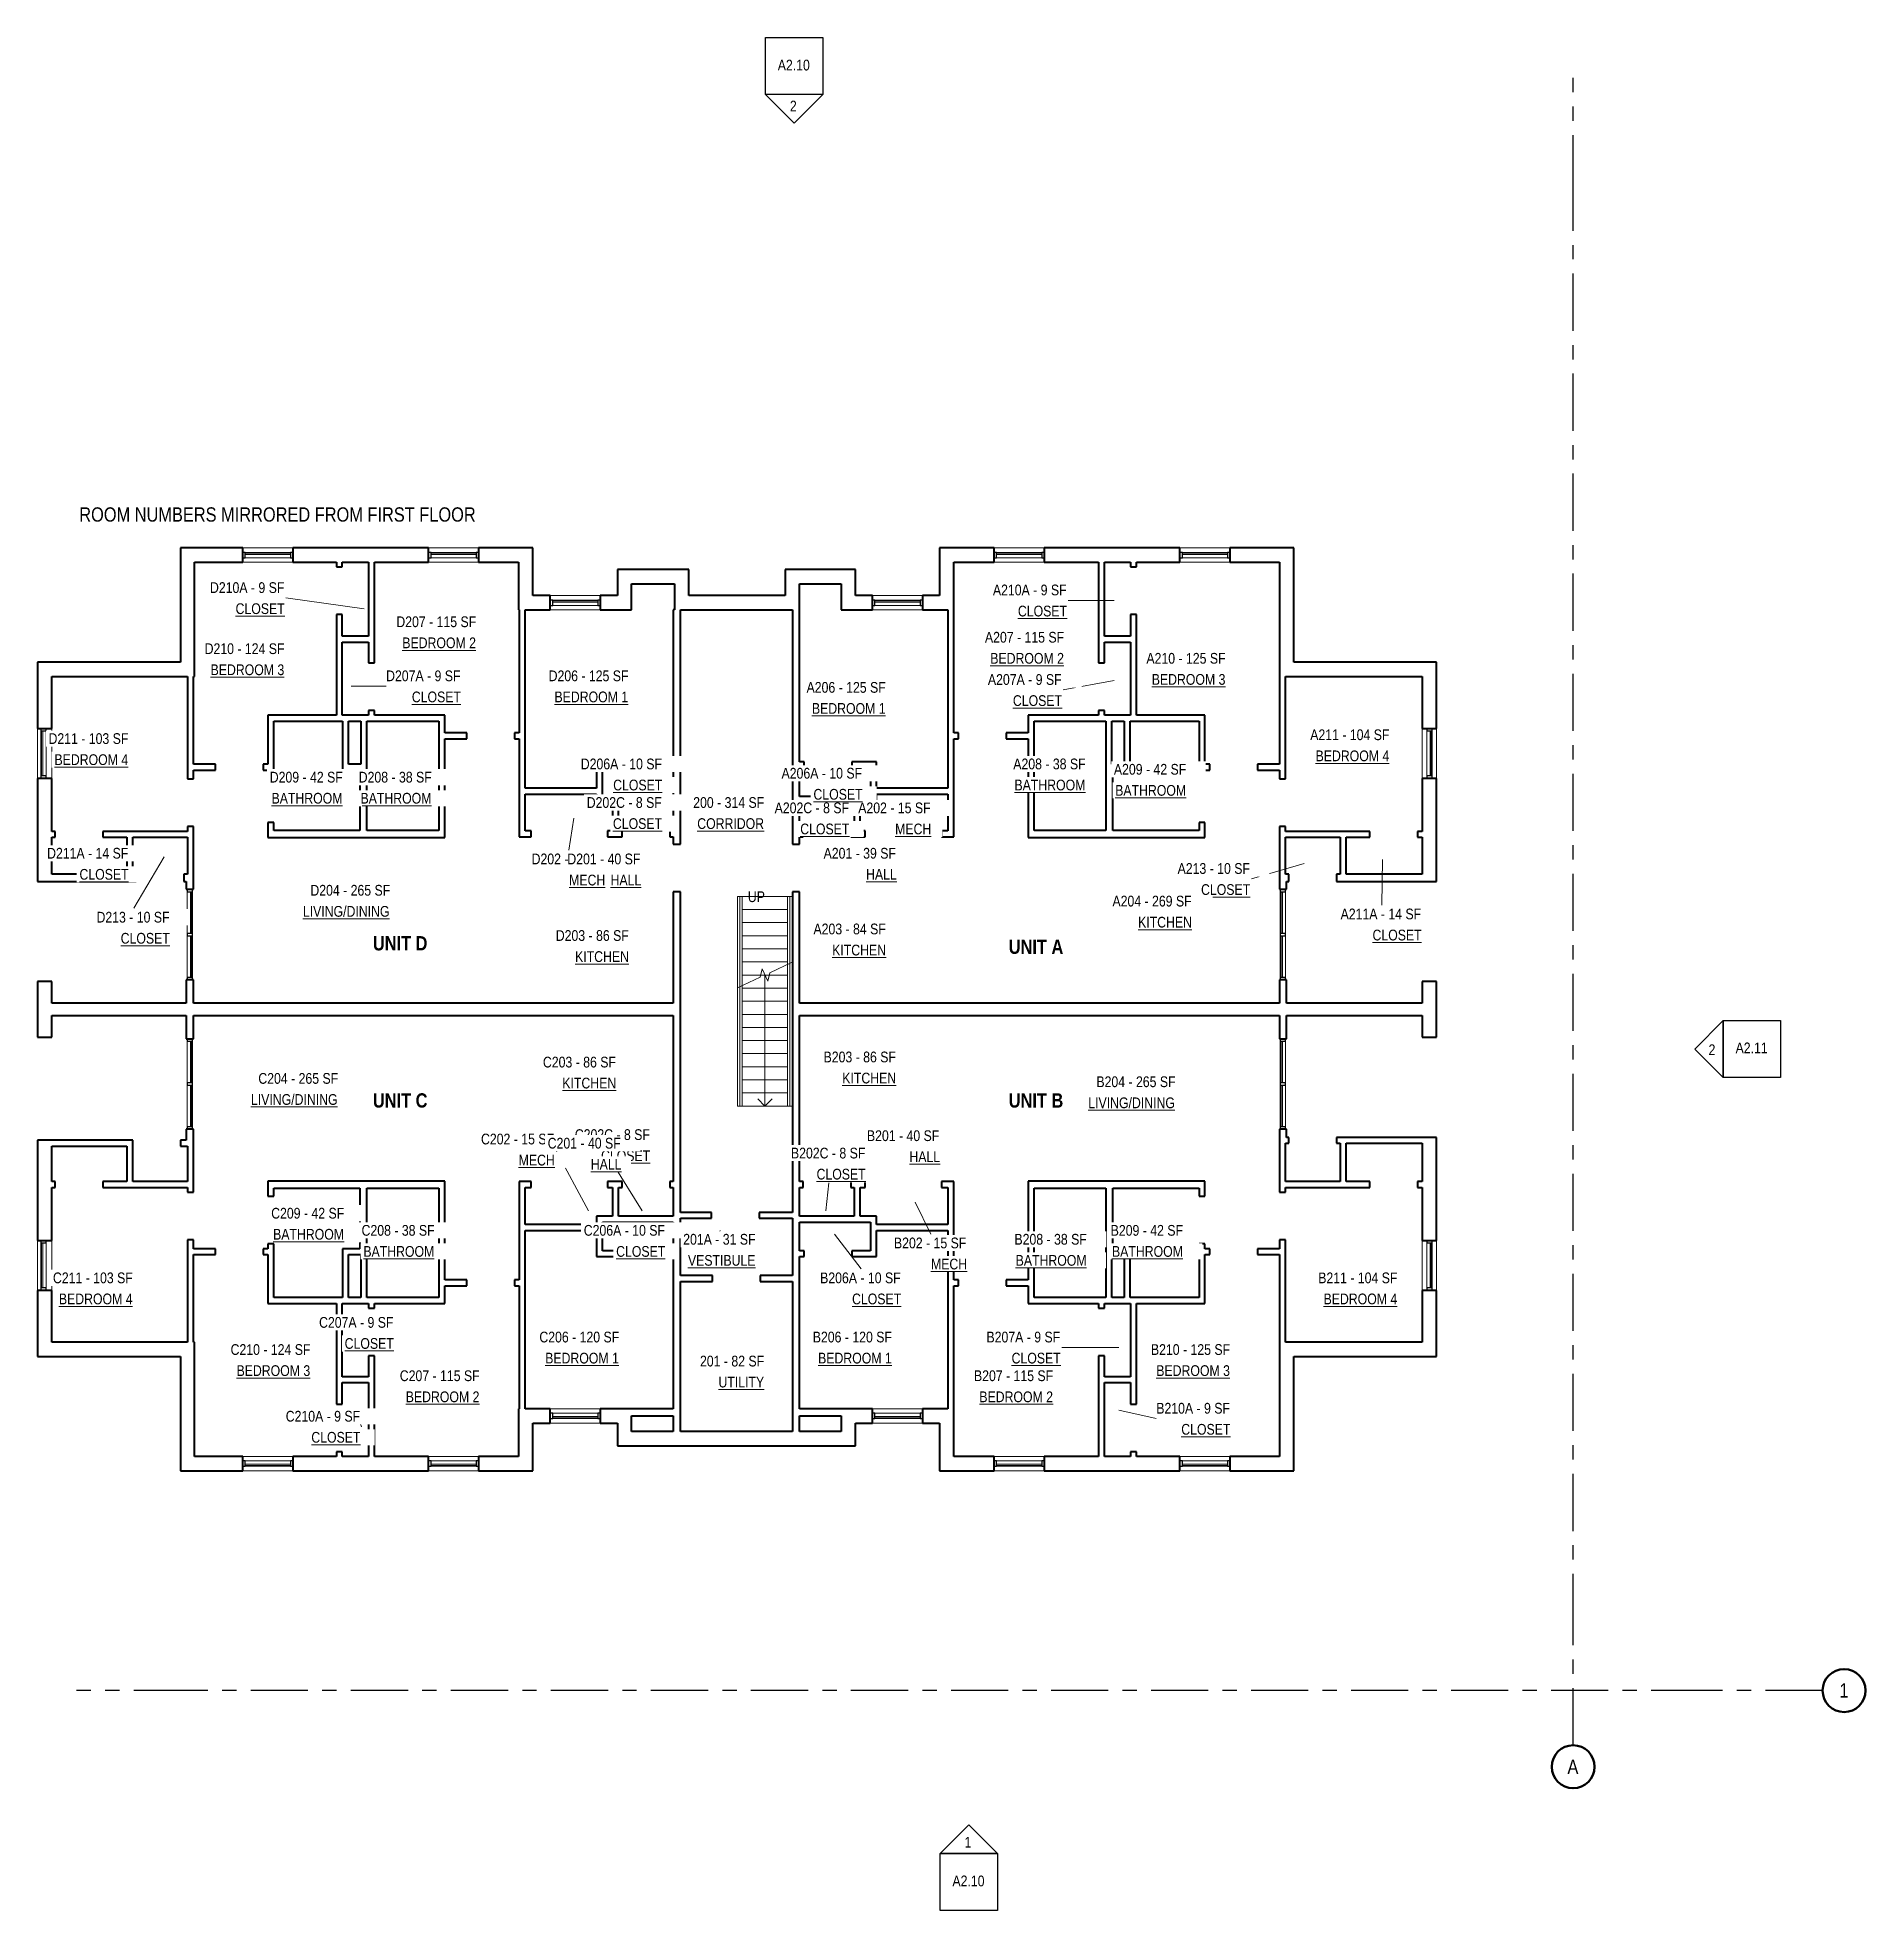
# Model space of a CAD drawing. Header units: inches. Extents: x -116 to 1419, y -1455 to 118.
import ezdxf

# ---------------------------------------------------------------- set-up
doc = ezdxf.new("R2010")
doc.units = ezdxf.units.IN
doc.header["$MEASUREMENT"] = 0
doc.linetypes.add('Grid Line', pattern=[84, 48, -12, 12, -12])
for name, color, linetype, lineweight in [('A-AREA-IDEN', 2, 'Continuous', 9), ('A-FLOR-HRAL', 11, 'Continuous', 9), ('A-GLAZ-CURT', 52, 'Continuous', 9), ('A-GLAZ-CWMG', 51, 'Continuous', 9), ('A-WALL', 113, 'Continuous', 15), ('G-ANNO-SYMB', 111, 'Continuous', 9), ('G-ANNO-TEXT', 231, 'Continuous', 9), ('I-WALL', 2, 'Continuous', 15), ('S-GRID', 1, 'Continuous', 9), ('S-GRID-IDEN', 1, 'Continuous', 50), ('S-STRS', 31, 'Continuous', 9), ('S-STRS-ANNO', 31, 'Continuous', 9), ('S-STRS-IDEN', 31, 'Continuous', 9), ('S-STRS-MBND', 31, 'Continuous', 9)]:
    doc.layers.add(name, color=color, linetype=linetype, lineweight=lineweight)
doc.styles.add('Arial Narrow', font='ARIALN.TTF', dxfattribs={"height": 9})
doc.styles.add('Arial Narrow_1', font='ARIALN.TTF', dxfattribs={"height": 12})
doc.styles.add('Arial Narrow_B', font='ARIALNB.TTF', dxfattribs={"height": 12})

msp = doc.modelspace()

# ---------------------------------------------------------------- texts
at = {"layer": 'A-AREA-IDEN', "char_height": 9, "attachment_point": 1, "style": 'Arial Narrow', "bg_fill": 3, "box_fill_scale": 1.25, "bg_fill_color": 9, "bg_fill_true_color": 13158600, "bg_fill_transparency": 0}
for s, insert, width in [('\\LBEDROOM 2', (190.6, -385.6), 76.356), ('\\LBEDROOM 3', (29.6, -408.2), 76.356), ('\\LBEDROOM 2', (684.4, -398.6), 76.356), ('\\LBEDROOM 3', (820, -416.3), 76.356), ('\\LCLOSET', (198.6, -431), 50.904), ('\\LBEDROOM 1', (318.4, -431), 76.356), ('\\LBEDROOM 1', (534.6, -440.7), 76.356), ('\\LBEDROOM 4', (957.6, -480.5), 76.356), ('\\LCORRIDOR', (438.3, -537.4), 69.084), ('\\LHALL', (580.1, -580), 31.512), ('\\LMECH', (330.7, -584.8), 37.269), ('\\LLIVING/DINING', (107.1, -611.1), 89.991), ('\\LKITCHEN', (808.5, -620.2), 55.752), ('\\LCLOSET', (1005.4, -631), 50.904), ('\\LKITCHEN', (551.6, -643.6), 55.752), ('\\LKITCHEN', (335.7, -649.1), 55.752), ('\\LKITCHEN', (325, -755.3), 55.752), ('\\LKITCHEN', (560.1, -751.1), 55.752), ('\\LLIVING/DINING', (63.5, -769.1), 89.991), ('\\LLIVING/DINING', (766.7, -771.9), 89.991), ('\\LHALL', (616.5, -817.2), 31.512), ('\\LCLOSET', (568.3, -936.6), 50.904), ('\\LBEDROOM 1', (310.6, -986.3), 76.356), ('\\LBEDROOM 1', (539.8, -986.3), 76.356), ('\\LUTILITY', (456.1, -1006.4), 47.571), ('\\LBEDROOM 3', (823.8, -996.8), 76.356), ('\\LBEDROOM 2', (193.5, -1018.8), 76.356), ('\\LBEDROOM 2', (675.2, -1018.8), 76.356), ('\\LCLOSET', (844.8, -1046.1), 50.904)]:
    msp.add_mtext(s, dxfattribs=dict(at, insert=insert, width=width))
at = {"layer": 'G-ANNO-TEXT', "color": 1, "lineweight": 25, "insert": (-80.7, -276.3), "char_height": 12, "width": 405.717, "attachment_point": 1, "style": 'Arial Narrow_1', "bg_fill": 3, "box_fill_scale": 1.25, "bg_fill_color": 9, "bg_fill_true_color": 13158600, "bg_fill_transparency": 0}
msp.add_mtext('ROOM NUMBERS MIRRORED FROM FIRST FLOOR', dxfattribs=at)
at = {"layer": 'G-ANNO-TEXT', "color": 7, "lineweight": 25, "char_height": 12, "width": 55.752, "attachment_point": 1, "style": 'Arial Narrow_B'}
for s, insert in [('UNIT D', (165.9, -636.4)), ('UNIT A', (699.9, -639.3)), ('UNIT C', (165.9, -768.4)), ('UNIT B', (699.9, -768.4))]:
    msp.add_mtext(s, dxfattribs=dict(at, insert=insert))
at = {"layer": 'S-STRS-IDEN', "insert": (480.8, -598.8), "char_height": 9, "width": 17.194, "attachment_point": 1, "line_spacing_factor": 0.974696, "style": 'Arial Narrow'}
msp.add_mtext('UP', dxfattribs=at)

# ---------------------------------------------------------------- blocks, each defined once
blk = doc.blocks.new('System Panel - zGlazed-5142329-LEVEL 2')
at = {"layer": 'A-GLAZ-CURT', "lineweight": 15}
for p, q in [((17.5, 1.5), (-17.5, 1.5)), ((-17.5, 1.5), (-17.5, 0.5)), ((-17.5, 0.5), (17.5, 0.5)), ((17.5, 0.5), (17.5, 1.5))]:
    blk.add_line(p, q, dxfattribs=at)
blk = doc.blocks.new('Rectangular Mullion - 4 1_2_ x 2_ Rectangular_CE_-5140545-LEVEL 2')
at = {"layer": 'A-GLAZ-CWMG'}
for p, q in [((927.9, -636.1), (927.9, -671.1)), ((932.4, -636.1), (932.4, -671.1))]:
    blk.add_line(p, q, dxfattribs=at)
blk = doc.blocks.new('Rectangular Mullion - 4 1_2_ x 2_ Rectangular_CE_-5142330-LEVEL 2')
at = {"layer": 'A-GLAZ-CWMG', "lineweight": 25}
for p, q in [((-2, 2.25), (0, 2.25)), ((-2, -2.25), (-2, 2.25)), ((0, 2.25), (0, -2.25)), ((0, -2.25), (-2, -2.25))]:
    blk.add_line(p, q, dxfattribs=at)
blk = doc.blocks.new('Rectangular Mullion - 4 1_2_ x 2_ Rectangular_CE_-5142331-LEVEL 2')
at = {"layer": 'A-GLAZ-CWMG', "lineweight": 25}
for p, q in [((0, 2.25), (-2, 2.25)), ((-2, 2.25), (-2, -2.25)), ((0, -2.25), (0, 2.25)), ((-2, -2.25), (0, -2.25))]:
    blk.add_line(p, q, dxfattribs=at)
blk = doc.blocks.new('Rectangular Mullion - 4 1_2_ x 2_ Rectangular_CE_-5142328-LEVEL 2')
at = {"layer": 'A-GLAZ-CWMG', "lineweight": 25}
for p, q in [((-1, 2.25), (1, 2.25)), ((-1, -2.25), (-1, 2.25)), ((1, 2.25), (1, -2.25)), ((1, -2.25), (-1, -2.25))]:
    blk.add_line(p, q, dxfattribs=at)
blk = doc.blocks.new('System Panel - zGlazed-5142333-LEVEL 2')
at = {"layer": 'A-GLAZ-CURT', "lineweight": 15}
for p, q in [((17.5, -0.5), (-17.5, -0.5)), ((-17.5, -0.5), (-17.5, -1.5)), ((-17.5, -1.5), (17.5, -1.5)), ((17.5, -1.5), (17.5, -0.5))]:
    blk.add_line(p, q, dxfattribs=at)
blk = doc.blocks.new('Rectangular Mullion - 4 1_2_ x 2_ Rectangular_CE_-5140613-LEVEL 2')
at = {"layer": 'A-GLAZ-CWMG'}
for p, q in [((927.9, -759.6), (927.9, -724.6)), ((932.4, -759.6), (932.4, -724.6))]:
    blk.add_line(p, q, dxfattribs=at)
blk = doc.blocks.new('Rectangular Mullion - 4 1_2_ x 2_ Rectangular_CE_-5142334-LEVEL 2')
at = {"layer": 'A-GLAZ-CWMG', "lineweight": 25}
for p, q in [((-2, 2.25), (0, 2.25)), ((-2, -2.25), (-2, 2.25)), ((0, 2.25), (0, -2.25)), ((0, -2.25), (-2, -2.25))]:
    blk.add_line(p, q, dxfattribs=at)
blk = doc.blocks.new('Rectangular Mullion - 4 1_2_ x 2_ Rectangular_CE_-5142335-LEVEL 2')
at = {"layer": 'A-GLAZ-CWMG', "lineweight": 25}
for p, q in [((0, 2.25), (-2, 2.25)), ((-2, 2.25), (-2, -2.25)), ((0, -2.25), (0, 2.25)), ((-2, -2.25), (0, -2.25))]:
    blk.add_line(p, q, dxfattribs=at)
blk = doc.blocks.new('Rectangular Mullion - 4 1_2_ x 2_ Rectangular_CE_-5142332-LEVEL 2')
at = {"layer": 'A-GLAZ-CWMG', "lineweight": 25}
for p, q in [((-1, 2.25), (1, 2.25)), ((-1, -2.25), (-1, 2.25)), ((1, 2.25), (1, -2.25)), ((1, -2.25), (-1, -2.25))]:
    blk.add_line(p, q, dxfattribs=at)
blk = doc.blocks.new('Railing - Railing-5142950-LEVEL 2')
at = {"layer": 'A-FLOR-HRAL'}
for p, q in [((474.1, -678.9), (474.1, -779.1)), ((476.1, -678), (476.1, -779.1)), ((476.1, -779.1), (474.1, -779.1))]:
    blk.add_line(p, q, dxfattribs=at)
blk = doc.blocks.new('Railing - Railing-5142954-LEVEL 2')
at = {"layer": 'A-FLOR-HRAL'}
for p, q in [((514.1, -660.2), (514.1, -779.1)), ((516.1, -659.3), (516.1, -779.1)), ((516.1, -779.1), (514.1, -779.1))]:
    blk.add_line(p, q, dxfattribs=at)
blk = doc.blocks.new('Railing - Railing-5142967-LEVEL 2')
at = {"layer": 'A-FLOR-HRAL'}
for p, q in [((474.1, -603.1), (476.1, -603.1)), ((474.1, -603.1), (474.1, -678.9)), ((476.1, -603.1), (476.1, -678)), ((474.1, -678.9), (476.1, -678))]:
    blk.add_line(p, q, dxfattribs=at)
blk = doc.blocks.new('Railing - Railing-5142971-LEVEL 2')
at = {"layer": 'A-FLOR-HRAL'}
for p, q in [((514.1, -603.1), (516.1, -603.1)), ((514.1, -603.1), (514.1, -660.2)), ((516.1, -603.1), (516.1, -659.3)), ((514.1, -660.2), (516.1, -659.3))]:
    blk.add_line(p, q, dxfattribs=at)
blk = doc.blocks.new('System Panel - zGlazed-5147862-LEVEL 2')
at = {"layer": 'A-GLAZ-CURT', "lineweight": 15}
for p, q in [((19, -0.5), (-19, -0.5)), ((-19, -0.5), (-19, -1.5)), ((-19, -1.5), (19, -1.5)), ((19, -1.5), (19, -0.5))]:
    blk.add_line(p, q, dxfattribs=at)
blk = doc.blocks.new('Rectangular Mullion - 4 1_2_ x 2_ Rectangular_CE_-5147845-LEVEL 2')
at = {"layer": 'A-GLAZ-CWMG'}
for p, q in [((1050.9, -463.9), (1050.9, -501.9)), ((1055.4, -463.9), (1055.4, -501.9))]:
    blk.add_line(p, q, dxfattribs=at)
blk = doc.blocks.new('Rectangular Mullion - 4 1_2_ x 2_ Rectangular_CE_-5147863-LEVEL 2')
at = {"layer": 'A-GLAZ-CWMG', "lineweight": 25}
for p, q in [((-2, 2.25), (0, 2.25)), ((-2, -2.25), (-2, 2.25)), ((0, 2.25), (0, -2.25)), ((0, -2.25), (-2, -2.25))]:
    blk.add_line(p, q, dxfattribs=at)
blk = doc.blocks.new('Rectangular Mullion - 4 1_2_ x 2_ Rectangular_CE_-5147864-LEVEL 2')
at = {"layer": 'A-GLAZ-CWMG', "lineweight": 25}
for p, q in [((0, 2.25), (-2, 2.25)), ((-2, 2.25), (-2, -2.25)), ((0, -2.25), (0, 2.25)), ((-2, -2.25), (0, -2.25))]:
    blk.add_line(p, q, dxfattribs=at)
blk = doc.blocks.new('System Panel - zGlazed-5148428-LEVEL 2')
at = {"layer": 'A-GLAZ-CURT', "lineweight": 15}
for p, q in [((19, 1.5), (-19, 1.5)), ((-19, 1.5), (-19, 0.5)), ((-19, 0.5), (19, 0.5)), ((19, 0.5), (19, 1.5))]:
    blk.add_line(p, q, dxfattribs=at)
blk = doc.blocks.new('Rectangular Mullion - 4 1_2_ x 2_ Rectangular_CE_-5148427-LEVEL 2')
at = {"layer": 'A-GLAZ-CWMG'}
for p, q in [((1050.9, -931.9), (1050.9, -893.9)), ((1055.4, -931.9), (1055.4, -893.9))]:
    blk.add_line(p, q, dxfattribs=at)
blk = doc.blocks.new('Rectangular Mullion - 4 1_2_ x 2_ Rectangular_CE_-5148429-LEVEL 2')
at = {"layer": 'A-GLAZ-CWMG', "lineweight": 25}
for p, q in [((-2, 2.25), (0, 2.25)), ((-2, -2.25), (-2, 2.25)), ((0, 2.25), (0, -2.25)), ((0, -2.25), (-2, -2.25))]:
    blk.add_line(p, q, dxfattribs=at)
blk = doc.blocks.new('Rectangular Mullion - 4 1_2_ x 2_ Rectangular_CE_-5148430-LEVEL 2')
at = {"layer": 'A-GLAZ-CWMG', "lineweight": 25}
for p, q in [((0, 2.25), (-2, 2.25)), ((-2, 2.25), (-2, -2.25)), ((0, -2.25), (0, 2.25)), ((-2, -2.25), (0, -2.25))]:
    blk.add_line(p, q, dxfattribs=at)
blk = doc.blocks.new('Elevation - Detail Number_CE_-134675-LEVEL 2')
at = {"layer": 'G-ANNO-SYMB', "lineweight": 25}
for p, q in [((-0.25, -0.25), (-0.25, 0.25)), ((-0.25, 0.25), (0.25, 0.25)), ((0.25, 0.25), (0.25, -0.25)), ((0.25, -0.25), (-0.25, -0.25))]:
    blk.add_line(p, q, dxfattribs=at)
blk = doc.blocks.new('Elevation - Detail Number_CE_-46063-LEVEL 2')
at = {"layer": 'G-ANNO-SYMB', "lineweight": 25}
for p, q in [((0, 0.25), (-0.25, 0)), ((0.25, 0), (0, 0.25)), ((-0.25, 0), (0.25, 0))]:
    blk.add_line(p, q, dxfattribs=at)
blk = doc.blocks.new('Grid - Grid Head-Circle_CE_-46466-LEVEL 2')
at = {"layer": 'S-GRID-IDEN'}
blk.add_circle((0, 0), 0.188, dxfattribs=at)

# ---------------------------------------------------------------- linework, layer by layer
at = {"layer": 'A-AREA-IDEN'}
for p, q in [((158.6, -361.6), (92.8, -352.4)), ((788.5, -354.4), (749.9, -354.4)), ((788.5, -421.6), (745.6, -429.6)), ((147.7, -426.5), (177, -426.6)), ((334.7, -537.4), (330.5, -564.1)), ((948, -575.5), (903.7, -588.3)), ((1013.9, -572.1), (1013.1, -610.3)), ((391.9, -867.2), (367.6, -828)), ((546.2, -867.2), (548.9, -843.5)), ((621.4, -859.7), (634.5, -886.6)), ((453.7, -897.4), (457.5, -883.5)), ((553.7, -886.6), (576, -915.9)), ((792.3, -981.8), (744.5, -981.9)), ((151.4, -1034.4), (156.4, -1048.4)), ((792.3, -1034.4), (823.8, -1041.6))]:
    msp.add_line(p, q, dxfattribs=at)
at = {"layer": 'A-WALL', "lineweight": 40}
for p, q in [((4.2, -310.4), (4.2, -406.4)), ((56.7, -310.4), (4.2, -310.4)), ((56.7, -322.4), (56.7, -310.4)), ((212.7, -310.4), (98.7, -310.4)), ((98.7, -310.4), (98.7, -322.4)), ((212.7, -322.4), (212.7, -310.4)), ((300.2, -310.4), (254.7, -310.4)), ((254.7, -310.4), (254.7, -322.4)), ((300.2, -350.4), (300.2, -310.4)), ((641.7, -310.4), (641.7, -350.4)), ((687.7, -310.4), (641.7, -310.4)), ((687.7, -322.4), (687.7, -310.4)), ((843.7, -310.4), (729.7, -310.4)), ((729.7, -310.4), (729.7, -322.4)), ((843.7, -322.4), (843.7, -310.4)), ((939.2, -310.4), (885.7, -310.4)), ((885.7, -310.4), (885.7, -322.4)), ((939.2, -406.4), (939.2, -310.4)), ((16.2, -418.4), (16.2, -322.4)), ((16.2, -322.4), (56.7, -322.4)), ((98.7, -322.4), (135.2, -322.4)), ((140.2, -322.4), (162.2, -322.4)), ((167.2, -322.4), (212.7, -322.4)), ((254.7, -322.4), (288.2, -322.4)), ((288.2, -322.4), (288.2, -362.4)), ((371.2, -328.4), (371.2, -350.4)), ((431.2, -328.4), (371.2, -328.4)), ((431.2, -350.4), (431.2, -328.4)), ((512.2, -328.4), (512.2, -350.4)), ((571.2, -328.4), (512.2, -328.4)), ((571.2, -350.4), (571.2, -328.4)), ((653.7, -362.4), (653.7, -322.4)), ((653.7, -322.4), (687.7, -322.4)), ((729.7, -322.4), (775.2, -322.4)), ((780.2, -322.4), (802.2, -322.4)), ((807.2, -322.4), (843.7, -322.4)), ((885.7, -322.4), (927.2, -322.4)), ((927.2, -322.4), (927.2, -418.4)), ((383.2, -362.4), (383.2, -340.4)), ((383.2, -340.4), (419.2, -340.4)), ((419.2, -340.4), (419.2, -362.4)), ((524.2, -340.4), (559.2, -340.4)), ((524.2, -490.1), (524.2, -340.4)), ((559.2, -340.4), (559.2, -362.4)), ((314.9, -350.4), (300.2, -350.4)), ((314.9, -362.4), (314.9, -350.4)), ((371.2, -350.4), (356.9, -350.4)), ((356.9, -350.4), (356.9, -362.4)), ((512.2, -350.4), (431.2, -350.4)), ((585.4, -350.4), (571.2, -350.4)), ((585.4, -362.4), (585.4, -350.4)), ((641.7, -350.4), (627.4, -350.4)), ((627.4, -350.4), (627.4, -362.4)), ((288.2, -362.4), (288.7, -362.4)), ((293.7, -362.4), (314.9, -362.4)), ((356.9, -362.4), (383.2, -362.4)), ((418.2, -362.4), (418.2, -490.1)), ((419.2, -362.4), (418.2, -362.4)), ((424.2, -362.4), (518.2, -362.4)), ((424.2, -559.1), (424.2, -362.4)), ((518.2, -362.4), (518.2, -559.1)), ((559.2, -362.4), (585.4, -362.4)), ((627.4, -362.4), (648.7, -362.4)), ((4.2, -406.4), (-115.8, -406.4)), ((-115.8, -406.4), (-115.8, -461.9)), ((1059.2, -406.4), (939.2, -406.4)), ((1059.2, -461.9), (1059.2, -406.4)), ((-103.8, -418.4), (10.2, -418.4)), ((-103.8, -461.9), (-103.8, -418.4)), ((15.2, -418.4), (16.2, -418.4)), ((932.2, -418.4), (1047.2, -418.4)), ((1047.2, -418.4), (1047.2, -461.9)), ((-115.8, -461.9), (-103.8, -461.9)), ((1047.2, -461.9), (1059.2, -461.9)), ((155.9, -491.9), (154.9, -491.9)), ((154.9, -496.9), (154.9, -547.6)), ((160.9, -547.6), (160.9, -491.9)), ((418.2, -495.1), (418.2, -519.1)), ((524.2, -519.1), (524.2, -495.1)), ((781.4, -491.9), (781.4, -547.6)), ((787.4, -491.9), (786.4, -491.9)), ((787.4, -547.6), (787.4, -496.9)), ((-103.8, -503.9), (-115.8, -503.9)), ((-115.8, -503.9), (-115.8, -590.4)), ((-103.8, -548.4), (-103.8, -503.9)), ((1059.2, -503.9), (1047.2, -503.9)), ((1047.2, -503.9), (1047.2, -548.4)), ((1059.2, -590.4), (1059.2, -503.9)), ((418.2, -524.1), (418.2, -548.1)), ((524.2, -548.1), (524.2, -524.1)), ((77.7, -547.6), (77.7, -553.6)), ((154.9, -547.6), (82.7, -547.6)), ((221.2, -547.6), (160.9, -547.6)), ((781.4, -547.6), (721.2, -547.6)), ((859.7, -547.6), (787.4, -547.6)), ((864.7, -553.6), (864.7, -547.6)), ((-103.8, -584.4), (-103.8, -553.4)), ((77.7, -553.6), (221.2, -553.6)), ((418.2, -553.1), (418.2, -559.1)), ((418.2, -559.1), (424.2, -559.1)), ((518.2, -559.1), (524.2, -559.1)), ((524.2, -559.1), (524.2, -553.1)), ((721.2, -553.6), (864.7, -553.6)), ((1047.2, -553.4), (1047.2, -584.4)), ((-115.8, -590.4), (-32.8, -590.4)), ((-40.8, -584.4), (-103.8, -584.4)), ((-32.8, -584.4), (-35.8, -584.4)), ((-32.8, -590.4), (-32.8, -584.4)), ((10.2, -584.4), (7.2, -584.4)), ((7.2, -584.4), (7.2, -590.4)), ((7.2, -590.4), (9.2, -590.4)), ((9.2, -590.4), (9.2, -597.1)), ((9.2, -597.1), (15.2, -597.1)), ((15.2, -597.1), (15.2, -584.4)), ((927.2, -584.4), (927.2, -597.1)), ((927.2, -597.1), (933.2, -597.1)), ((935.2, -584.4), (932.2, -584.4)), ((933.2, -590.4), (935.2, -590.4)), ((933.2, -597.1), (933.2, -590.4)), ((935.2, -590.4), (935.2, -584.4)), ((978.2, -584.4), (975.2, -584.4)), ((975.2, -584.4), (975.2, -590.4)), ((975.2, -590.4), (1059.2, -590.4)), ((1047.2, -584.4), (983.2, -584.4)), ((418.2, -599.1), (418.2, -692.6)), ((424.2, -599.1), (418.2, -599.1)), ((424.2, -868.4), (424.2, -599.1)), ((518.2, -599.1), (518.2, -868.4)), ((524.2, -599.1), (518.2, -599.1)), ((524.2, -692.6), (524.2, -599.1)), ((-103.8, -674.4), (-115.8, -674.4)), ((-115.8, -674.4), (-115.8, -721.4)), ((-103.8, -692.6), (-103.8, -674.4)), ((9.2, -673.1), (9.2, -692.6)), ((15.2, -673.1), (9.2, -673.1)), ((15.2, -692.6), (15.2, -673.1)), ((927.2, -673.1), (927.2, -692.6)), ((933.2, -673.1), (927.2, -673.1)), ((933.2, -692.6), (933.2, -673.1)), ((1059.2, -674.4), (1047.2, -674.4)), ((1047.2, -674.4), (1047.2, -692.6)), ((1059.2, -721.4), (1059.2, -674.4)), ((9.2, -692.6), (-103.8, -692.6)), ((-103.8, -721.4), (-103.8, -703.1)), ((-103.8, -703.1), (9.2, -703.1)), ((9.2, -703.1), (9.2, -722.6)), ((418.2, -692.6), (15.2, -692.6)), ((15.2, -703.1), (418.2, -703.1)), ((15.2, -722.6), (15.2, -703.1)), ((418.2, -703.1), (418.2, -842.6)), ((927.2, -692.6), (524.2, -692.6)), ((524.2, -703.1), (927.2, -703.1)), ((524.2, -842.6), (524.2, -703.1)), ((927.2, -703.1), (927.2, -722.6)), ((1047.2, -692.6), (933.2, -692.6)), ((933.2, -703.1), (1047.2, -703.1)), ((933.2, -722.6), (933.2, -703.1)), ((1047.2, -703.1), (1047.2, -721.4)), ((-115.8, -721.4), (-103.8, -721.4)), ((9.2, -722.6), (15.2, -722.6)), ((927.2, -722.6), (933.2, -722.6)), ((1047.2, -721.4), (1059.2, -721.4)), ((15.2, -798.6), (9.2, -798.6)), ((9.2, -798.6), (9.2, -807.9)), ((15.2, -812.9), (15.2, -798.6)), ((933.2, -798.6), (927.2, -798.6)), ((927.2, -798.6), (927.2, -810.4)), ((933.2, -805.4), (933.2, -798.6)), ((-103.8, -807.9), (-115.8, -807.9)), ((-115.8, -807.9), (-115.8, -891.9)), ((-103.8, -842.4), (-103.8, -812.9)), ((9.2, -812.9), (10.2, -812.9)), ((932.2, -810.4), (933.2, -810.4)), ((1059.2, -805.4), (1047.2, -805.4)), ((1047.2, -810.4), (1047.2, -842.4)), ((1059.2, -891.9), (1059.2, -805.4)), ((-103.8, -891.9), (-103.8, -847.4)), ((221.2, -842.1), (77.7, -842.1)), ((77.7, -842.1), (77.7, -848.1)), ((82.7, -848.1), (154.9, -848.1)), ((154.9, -848.1), (154.9, -898.9)), ((160.9, -848.1), (221.2, -848.1)), ((160.9, -903.9), (160.9, -848.1)), ((418.2, -847.6), (418.2, -871.6)), ((524.2, -871.6), (524.2, -847.6)), ((864.7, -842.1), (721.2, -842.1)), ((721.2, -848.1), (781.4, -848.1)), ((781.4, -848.1), (781.4, -903.9)), ((787.4, -848.1), (859.7, -848.1)), ((787.4, -898.9), (787.4, -848.1)), ((864.7, -848.1), (864.7, -842.1)), ((1047.2, -847.4), (1047.2, -891.9)), ((418.2, -876.6), (418.2, -900.6)), ((424.2, -921.4), (424.2, -873.4)), ((518.2, -873.4), (518.2, -921.4)), ((524.2, -900.6), (524.2, -876.6)), ((-115.8, -891.9), (-103.8, -891.9)), ((1047.2, -891.9), (1059.2, -891.9)), ((154.9, -903.9), (155.9, -903.9)), ((418.2, -905.6), (418.2, -1033.4)), ((524.2, -1033.4), (524.2, -905.6)), ((786.4, -903.9), (787.4, -903.9)), ((424.2, -1052.4), (424.2, -926.4)), ((518.2, -926.4), (518.2, -1052.4)), ((-103.8, -933.9), (-115.8, -933.9)), ((-115.8, -933.9), (-115.8, -989.4)), ((-103.8, -977.4), (-103.8, -933.9)), ((1059.2, -933.9), (1047.2, -933.9)), ((1047.2, -933.9), (1047.2, -977.4)), ((1059.2, -989.4), (1059.2, -933.9)), ((-115.8, -989.4), (4.2, -989.4)), ((10.2, -977.4), (-103.8, -977.4)), ((4.2, -989.4), (4.2, -1085.4)), ((16.2, -977.4), (15.2, -977.4)), ((16.2, -1073.4), (16.2, -977.4)), ((927.2, -977.4), (927.2, -1073.4)), ((1047.2, -977.4), (932.2, -977.4)), ((939.2, -989.4), (1059.2, -989.4)), ((939.2, -1085.4), (939.2, -989.4)), ((288.7, -1033.4), (288.2, -1033.4)), ((288.2, -1033.4), (288.2, -1073.4)), ((314.9, -1033.4), (293.7, -1033.4)), ((314.9, -1045.4), (314.9, -1033.4)), ((356.9, -1033.4), (356.9, -1045.4)), ((418.2, -1033.4), (356.9, -1033.4)), ((585.4, -1033.4), (524.2, -1033.4)), ((585.4, -1045.4), (585.4, -1033.4)), ((648.7, -1033.4), (627.4, -1033.4)), ((627.4, -1033.4), (627.4, -1045.4)), ((653.7, -1073.4), (653.7, -1033.4)), ((300.2, -1045.4), (314.9, -1045.4)), ((300.2, -1085.4), (300.2, -1045.4)), ((356.9, -1045.4), (371.2, -1045.4)), ((371.2, -1045.4), (371.2, -1064.4)), ((383.2, -1052.4), (383.2, -1039.4)), ((383.2, -1039.4), (418.2, -1039.4)), ((418.2, -1052.4), (383.2, -1052.4)), ((418.2, -1039.4), (418.2, -1052.4)), ((518.2, -1052.4), (424.2, -1052.4)), ((524.2, -1052.4), (524.2, -1039.4)), ((524.2, -1039.4), (559.2, -1039.4)), ((559.2, -1052.4), (524.2, -1052.4)), ((559.2, -1039.4), (559.2, -1052.4)), ((571.2, -1045.4), (585.4, -1045.4)), ((571.2, -1064.4), (571.2, -1045.4)), ((627.4, -1045.4), (641.7, -1045.4)), ((641.7, -1045.4), (641.7, -1085.4)), ((371.2, -1064.4), (571.2, -1064.4)), ((4.2, -1085.4), (56.7, -1085.4)), ((56.7, -1073.4), (16.2, -1073.4)), ((56.7, -1085.4), (56.7, -1073.4)), ((135.2, -1073.4), (98.7, -1073.4)), ((98.7, -1073.4), (98.7, -1085.4)), ((98.7, -1085.4), (212.7, -1085.4)), ((162.2, -1073.4), (140.2, -1073.4)), ((212.7, -1073.4), (167.2, -1073.4)), ((212.7, -1085.4), (212.7, -1073.4)), ((288.2, -1073.4), (254.7, -1073.4)), ((254.7, -1073.4), (254.7, -1085.4)), ((254.7, -1085.4), (300.2, -1085.4)), ((641.7, -1085.4), (687.7, -1085.4)), ((687.7, -1073.4), (653.7, -1073.4)), ((687.7, -1085.4), (687.7, -1073.4)), ((775.2, -1073.4), (729.7, -1073.4)), ((729.7, -1073.4), (729.7, -1085.4)), ((729.7, -1085.4), (843.7, -1085.4)), ((802.2, -1073.4), (780.2, -1073.4)), ((843.7, -1073.4), (807.2, -1073.4)), ((843.7, -1085.4), (843.7, -1073.4)), ((927.2, -1073.4), (885.7, -1073.4)), ((885.7, -1073.4), (885.7, -1085.4)), ((885.7, -1085.4), (939.2, -1085.4))]:
    msp.add_line(p, q, dxfattribs=at)
at = {"layer": 'A-WALL'}
for p, q in [((56.7, -310.4), (98.7, -310.4)), ((212.7, -310.4), (254.7, -310.4)), ((687.7, -310.4), (729.7, -310.4)), ((843.7, -310.4), (885.7, -310.4)), ((98.7, -322.4), (56.7, -322.4)), ((254.7, -322.4), (212.7, -322.4)), ((729.7, -322.4), (687.7, -322.4)), ((885.7, -322.4), (843.7, -322.4)), ((314.9, -350.4), (356.9, -350.4)), ((585.4, -350.4), (627.4, -350.4)), ((356.9, -362.4), (314.9, -362.4)), ((627.4, -362.4), (585.4, -362.4)), ((-115.8, -503.9), (-115.8, -461.9)), ((-103.8, -461.9), (-103.8, -503.9)), ((1047.2, -503.9), (1047.2, -461.9)), ((1059.2, -461.9), (1059.2, -503.9)), ((-115.8, -933.9), (-115.8, -891.9)), ((-103.8, -891.9), (-103.8, -933.9)), ((1047.2, -933.9), (1047.2, -891.9)), ((1059.2, -891.9), (1059.2, -933.9)), ((314.9, -1033.4), (356.9, -1033.4)), ((585.4, -1033.4), (627.4, -1033.4)), ((356.9, -1045.4), (314.9, -1045.4)), ((627.4, -1045.4), (585.4, -1045.4)), ((56.7, -1073.4), (98.7, -1073.4)), ((98.7, -1085.4), (56.7, -1085.4)), ((212.7, -1073.4), (254.7, -1073.4)), ((254.7, -1085.4), (212.7, -1085.4)), ((687.7, -1073.4), (729.7, -1073.4)), ((729.7, -1085.4), (687.7, -1085.4)), ((843.7, -1073.4), (885.7, -1073.4)), ((885.7, -1085.4), (843.7, -1085.4))]:
    msp.add_line(p, q, dxfattribs=at)
at = {"layer": 'I-WALL', "lineweight": 40}
for p, q in [((135.2, -322.4), (135.2, -326.4)), ((135.2, -326.4), (140.2, -326.4)), ((140.2, -326.4), (140.2, -322.4)), ((162.2, -322.4), (162.2, -384.4)), ((167.2, -406.9), (167.2, -322.4)), ((775.2, -322.4), (775.2, -406.9)), ((780.2, -384.4), (780.2, -322.4)), ((802.2, -322.4), (802.2, -326.4)), ((802.2, -326.4), (807.2, -326.4)), ((807.2, -326.4), (807.2, -322.4)), ((140.2, -366.4), (135.2, -366.4)), ((135.2, -366.4), (135.2, -450.9)), ((140.2, -384.4), (140.2, -366.4)), ((288.7, -362.4), (288.7, -465.6)), ((293.7, -512.1), (293.7, -362.4)), ((648.7, -362.4), (648.7, -512.1)), ((653.7, -465.6), (653.7, -362.4)), ((807.2, -366.4), (802.2, -366.4)), ((802.2, -366.4), (802.2, -384.4)), ((807.2, -450.9), (807.2, -366.4)), ((162.2, -384.4), (140.2, -384.4)), ((140.2, -450.9), (140.2, -389.4)), ((140.2, -389.4), (162.2, -389.4)), ((162.2, -389.4), (162.2, -406.9)), ((802.2, -384.4), (780.2, -384.4)), ((780.2, -406.9), (780.2, -389.4)), ((780.2, -389.4), (802.2, -389.4)), ((802.2, -389.4), (802.2, -450.9)), ((162.2, -406.9), (167.2, -406.9)), ((775.2, -406.9), (780.2, -406.9)), ((10.2, -418.4), (10.2, -504.4)), ((15.2, -491.9), (15.2, -418.4)), ((927.2, -418.4), (927.2, -491.9)), ((932.2, -504.4), (932.2, -418.4)), ((77.7, -450.9), (77.7, -491.9)), ((135.2, -450.9), (77.7, -450.9)), ((82.7, -500.9), (82.7, -455.9)), ((82.7, -455.9), (140.4, -455.9)), ((162.2, -450.9), (140.2, -450.9)), ((140.4, -455.9), (140.4, -496.9)), ((145.4, -455.9), (155.9, -455.9)), ((145.4, -491.9), (145.4, -455.9)), ((155.9, -455.9), (155.9, -491.9)), ((160.9, -455.9), (221.2, -455.9)), ((160.9, -491.9), (160.9, -455.9)), ((167.2, -446.9), (162.2, -446.9)), ((162.2, -446.9), (162.2, -450.9)), ((167.2, -450.9), (167.2, -446.9)), ((226.2, -450.9), (167.2, -450.9)), ((221.2, -455.9), (221.2, -547.6)), ((226.2, -465.6), (226.2, -450.9)), ((775.2, -450.9), (716.2, -450.9)), ((716.2, -450.9), (716.2, -465.6)), ((721.2, -455.9), (781.4, -455.9)), ((721.2, -547.6), (721.2, -455.9)), ((780.2, -446.9), (775.2, -446.9)), ((775.2, -446.9), (775.2, -450.9)), ((780.2, -450.9), (780.2, -446.9)), ((802.2, -450.9), (780.2, -450.9)), ((781.4, -455.9), (781.4, -491.9)), ((786.4, -455.9), (796.9, -455.9)), ((786.4, -491.9), (786.4, -455.9)), ((796.9, -455.9), (796.9, -491.9)), ((801.9, -455.9), (859.7, -455.9)), ((801.9, -496.9), (801.9, -455.9)), ((864.7, -450.9), (807.2, -450.9)), ((859.7, -455.9), (859.7, -500.9)), ((864.7, -491.9), (864.7, -450.9)), ((244.7, -465.6), (226.2, -465.6)), ((226.2, -553.6), (226.2, -470.6)), ((226.2, -470.6), (244.7, -470.6)), ((244.7, -470.6), (244.7, -465.6)), ((288.7, -465.6), (284.7, -465.6)), ((284.7, -465.6), (284.7, -470.6)), ((284.7, -470.6), (288.7, -470.6)), ((288.7, -470.6), (288.7, -553.1)), ((657.7, -465.6), (653.7, -465.6)), ((653.7, -470.6), (657.7, -470.6)), ((653.7, -553.1), (653.7, -470.6)), ((657.7, -470.6), (657.7, -465.6)), ((716.2, -465.6), (697.7, -465.6)), ((697.7, -465.6), (697.7, -470.6)), ((697.7, -470.6), (716.2, -470.6)), ((716.2, -470.6), (716.2, -553.6)), ((33.7, -491.9), (15.2, -491.9)), ((15.2, -504.4), (15.2, -496.9)), ((15.2, -496.9), (33.7, -496.9)), ((33.7, -496.9), (33.7, -491.9)), ((77.7, -491.9), (73.7, -491.9)), ((73.7, -491.9), (73.7, -496.9)), ((73.7, -496.9), (77.7, -496.9)), ((77.7, -496.9), (77.7, -500.9)), ((77.7, -500.9), (82.7, -500.9)), ((140.4, -496.9), (154.9, -496.9)), ((154.9, -491.9), (145.4, -491.9)), ((353.6, -490.1), (353.6, -512.1)), ((374.2, -490.1), (353.6, -490.1)), ((358.6, -519.1), (358.6, -495.1)), ((358.6, -495.1), (374.2, -495.1)), ((374.2, -495.1), (374.2, -490.1)), ((418.2, -490.1), (414.2, -490.1)), ((414.2, -490.1), (414.2, -495.1)), ((414.2, -495.1), (418.2, -495.1)), ((528.2, -490.1), (524.2, -490.1)), ((524.2, -495.1), (528.2, -495.1)), ((528.2, -495.1), (528.2, -490.1)), ((588.8, -490.1), (568.2, -490.1)), ((568.2, -490.1), (568.2, -495.1)), ((568.2, -495.1), (583.8, -495.1)), ((583.8, -495.1), (583.8, -519.1)), ((588.8, -512.1), (588.8, -490.1)), ((796.9, -491.9), (787.4, -491.9)), ((787.4, -496.9), (801.9, -496.9)), ((859.7, -500.9), (864.7, -500.9)), ((868.7, -491.9), (864.7, -491.9)), ((864.7, -500.9), (864.7, -496.9)), ((864.7, -496.9), (868.7, -496.9)), ((868.7, -496.9), (868.7, -491.9)), ((927.2, -491.9), (908.7, -491.9)), ((908.7, -491.9), (908.7, -496.9)), ((908.7, -496.9), (927.2, -496.9)), ((927.2, -496.9), (927.2, -504.4)), ((10.2, -504.4), (15.2, -504.4)), ((353.6, -512.1), (293.7, -512.1)), ((293.7, -548.1), (293.7, -517.1)), ((293.7, -517.1), (353.6, -517.1)), ((353.6, -517.1), (353.6, -524.1)), ((418.2, -519.1), (358.6, -519.1)), ((583.8, -519.1), (524.2, -519.1)), ((648.7, -512.1), (588.8, -512.1)), ((588.8, -524.1), (588.8, -517.1)), ((588.8, -517.1), (648.7, -517.1)), ((648.7, -517.1), (648.7, -548.1)), ((927.2, -504.4), (932.2, -504.4)), ((353.6, -524.1), (367.2, -524.1)), ((367.2, -524.1), (367.2, -548.1)), ((372.2, -548.1), (372.2, -524.1)), ((372.2, -524.1), (418.2, -524.1)), ((524.2, -524.1), (570.2, -524.1)), ((570.2, -524.1), (570.2, -548.1)), ((575.2, -548.1), (575.2, -524.1)), ((575.2, -524.1), (588.8, -524.1)), ((-100.8, -548.4), (-103.8, -548.4)), ((-100.8, -553.4), (-100.8, -548.4)), ((10.2, -548.4), (-60.8, -548.4)), ((-60.8, -548.4), (-60.8, -553.4)), ((10.2, -544.4), (10.2, -548.4)), ((15.2, -544.4), (10.2, -544.4)), ((15.2, -584.4), (15.2, -544.4)), ((77.7, -540.9), (77.7, -547.6)), ((82.7, -540.9), (77.7, -540.9)), ((82.7, -547.6), (82.7, -540.9)), ((298.9, -548.1), (293.7, -548.1)), ((298.9, -553.1), (298.9, -548.1)), ((367.2, -548.1), (362.9, -548.1)), ((362.9, -548.1), (362.9, -553.1)), ((375.2, -548.1), (372.2, -548.1)), ((375.2, -553.1), (375.2, -548.1)), ((418.2, -548.1), (415.2, -548.1)), ((415.2, -548.1), (415.2, -553.1)), ((527.2, -548.1), (524.2, -548.1)), ((527.2, -553.1), (527.2, -548.1)), ((570.2, -548.1), (567.2, -548.1)), ((567.2, -548.1), (567.2, -553.1)), ((579.4, -548.1), (575.2, -548.1)), ((579.4, -553.1), (579.4, -548.1)), ((648.7, -548.1), (643.4, -548.1)), ((643.4, -548.1), (643.4, -553.1)), ((859.7, -540.9), (859.7, -547.6)), ((864.7, -540.9), (859.7, -540.9)), ((864.7, -547.6), (864.7, -540.9)), ((927.2, -544.4), (927.2, -584.4)), ((932.2, -544.4), (927.2, -544.4)), ((932.2, -548.4), (932.2, -544.4)), ((1003.2, -548.4), (932.2, -548.4)), ((1003.2, -553.4), (1003.2, -548.4)), ((1047.2, -548.4), (1043.2, -548.4)), ((1043.2, -548.4), (1043.2, -553.4)), ((-103.8, -553.4), (-100.8, -553.4)), ((-60.8, -553.4), (-40.8, -553.4)), ((-40.8, -553.4), (-40.8, -584.4)), ((-35.8, -553.4), (10.2, -553.4)), ((-35.8, -584.4), (-35.8, -553.4)), ((10.2, -553.4), (10.2, -584.4)), ((221.2, -553.6), (226.2, -553.6)), ((288.7, -553.1), (298.9, -553.1)), ((362.9, -553.1), (375.2, -553.1)), ((415.2, -553.1), (418.2, -553.1)), ((524.2, -553.1), (527.2, -553.1)), ((567.2, -553.1), (579.4, -553.1)), ((643.4, -553.1), (653.7, -553.1)), ((716.2, -553.6), (721.2, -553.6)), ((932.2, -553.4), (978.2, -553.4)), ((932.2, -584.4), (932.2, -553.4)), ((978.2, -553.4), (978.2, -584.4)), ((983.2, -553.4), (1003.2, -553.4)), ((983.2, -584.4), (983.2, -553.4)), ((1043.2, -553.4), (1047.2, -553.4)), ((-35.8, -807.9), (-103.8, -807.9)), ((-103.8, -812.9), (-40.8, -812.9)), ((-40.8, -812.9), (-40.8, -842.4)), ((-35.8, -842.4), (-35.8, -807.9)), ((9.2, -807.9), (4.2, -807.9)), ((4.2, -807.9), (4.2, -812.9)), ((4.2, -812.9), (9.2, -812.9)), ((10.2, -812.9), (10.2, -842.4)), ((15.2, -851.4), (15.2, -812.9)), ((927.2, -810.4), (927.2, -851.4)), ((932.2, -842.4), (932.2, -810.4)), ((935.2, -805.4), (933.2, -805.4)), ((933.2, -810.4), (935.2, -810.4)), ((935.2, -810.4), (935.2, -805.4)), ((1047.2, -805.4), (975.2, -805.4)), ((975.2, -805.4), (975.2, -810.4)), ((975.2, -810.4), (978.2, -810.4)), ((978.2, -810.4), (978.2, -842.4)), ((983.2, -842.4), (983.2, -810.4)), ((983.2, -810.4), (1047.2, -810.4)), ((-100.8, -842.4), (-103.8, -842.4)), ((-103.8, -847.4), (-100.8, -847.4)), ((-100.8, -847.4), (-100.8, -842.4)), ((-40.8, -842.4), (-60.8, -842.4)), ((-60.8, -842.4), (-60.8, -847.4)), ((-60.8, -847.4), (10.2, -847.4)), ((10.2, -842.4), (-35.8, -842.4)), ((10.2, -847.4), (10.2, -851.4)), ((77.7, -848.1), (77.7, -854.9)), ((82.7, -854.9), (82.7, -848.1)), ((226.2, -842.1), (221.2, -842.1)), ((221.2, -848.1), (221.2, -939.9)), ((226.2, -925.1), (226.2, -842.1)), ((288.7, -842.6), (288.7, -925.1)), ((298.9, -842.6), (288.7, -842.6)), ((293.7, -878.6), (293.7, -847.6)), ((293.7, -847.6), (298.9, -847.6)), ((298.9, -847.6), (298.9, -842.6)), ((375.2, -842.6), (362.9, -842.6)), ((362.9, -842.6), (362.9, -847.6)), ((362.9, -847.6), (367.2, -847.6)), ((367.2, -847.6), (367.2, -871.6)), ((372.2, -847.6), (375.2, -847.6)), ((372.2, -871.6), (372.2, -847.6)), ((375.2, -847.6), (375.2, -842.6)), ((418.2, -842.6), (415.2, -842.6)), ((415.2, -842.6), (415.2, -847.6)), ((415.2, -847.6), (418.2, -847.6)), ((527.2, -842.6), (524.2, -842.6)), ((524.2, -847.6), (527.2, -847.6)), ((527.2, -847.6), (527.2, -842.6)), ((579.4, -842.6), (567.2, -842.6)), ((567.2, -842.6), (567.2, -847.6)), ((567.2, -847.6), (570.2, -847.6)), ((570.2, -847.6), (570.2, -871.6)), ((575.2, -847.6), (579.4, -847.6)), ((575.2, -871.6), (575.2, -847.6)), ((579.4, -847.6), (579.4, -842.6)), ((653.7, -842.6), (643.4, -842.6)), ((643.4, -842.6), (643.4, -847.6)), ((643.4, -847.6), (648.7, -847.6)), ((648.7, -847.6), (648.7, -878.6)), ((653.7, -925.1), (653.7, -842.6)), ((716.2, -842.1), (716.2, -925.1)), ((721.2, -842.1), (716.2, -842.1)), ((721.2, -939.9), (721.2, -848.1)), ((859.7, -848.1), (859.7, -854.9)), ((864.7, -854.9), (864.7, -848.1)), ((978.2, -842.4), (932.2, -842.4)), ((932.2, -847.4), (1003.2, -847.4)), ((932.2, -851.4), (932.2, -847.4)), ((1003.2, -842.4), (983.2, -842.4)), ((1003.2, -847.4), (1003.2, -842.4)), ((1047.2, -842.4), (1043.2, -842.4)), ((1043.2, -842.4), (1043.2, -847.4)), ((1043.2, -847.4), (1047.2, -847.4)), ((10.2, -851.4), (15.2, -851.4)), ((77.7, -854.9), (82.7, -854.9)), ((859.7, -854.9), (864.7, -854.9)), ((927.2, -851.4), (932.2, -851.4)), ((353.6, -878.6), (293.7, -878.6)), ((367.2, -871.6), (353.6, -871.6)), ((353.6, -871.6), (353.6, -878.6)), ((358.6, -876.6), (418.2, -876.6)), ((358.6, -900.6), (358.6, -876.6)), ((418.2, -871.6), (372.2, -871.6)), ((450.2, -868.4), (424.2, -868.4)), ((424.2, -873.4), (450.2, -873.4)), ((450.2, -873.4), (450.2, -868.4)), ((518.2, -868.4), (490.2, -868.4)), ((490.2, -868.4), (490.2, -873.4)), ((490.2, -873.4), (518.2, -873.4)), ((570.2, -871.6), (524.2, -871.6)), ((524.2, -876.6), (583.8, -876.6)), ((588.8, -871.6), (575.2, -871.6)), ((583.8, -876.6), (583.8, -900.6)), ((588.8, -878.6), (588.8, -871.6)), ((648.7, -878.6), (588.8, -878.6)), ((15.2, -891.4), (10.2, -891.4)), ((10.2, -891.4), (10.2, -977.4)), ((15.2, -898.9), (15.2, -891.4)), ((82.7, -894.9), (77.7, -894.9)), ((77.7, -894.9), (77.7, -898.9)), ((82.7, -939.9), (82.7, -894.9)), ((293.7, -1033.4), (293.7, -883.6)), ((293.7, -883.6), (353.6, -883.6)), ((353.6, -883.6), (353.6, -905.6)), ((588.8, -905.6), (588.8, -883.6)), ((588.8, -883.6), (648.7, -883.6)), ((648.7, -883.6), (648.7, -1033.4)), ((864.7, -894.9), (859.7, -894.9)), ((859.7, -894.9), (859.7, -939.9)), ((864.7, -898.9), (864.7, -894.9)), ((932.2, -891.4), (927.2, -891.4)), ((927.2, -891.4), (927.2, -898.9)), ((932.2, -977.4), (932.2, -891.4)), ((33.7, -898.9), (15.2, -898.9)), ((15.2, -977.4), (15.2, -903.9)), ((15.2, -903.9), (33.7, -903.9)), ((33.7, -903.9), (33.7, -898.9)), ((77.7, -898.9), (73.7, -898.9)), ((73.7, -898.9), (73.7, -903.9)), ((73.7, -903.9), (77.7, -903.9)), ((77.7, -903.9), (77.7, -944.9)), ((154.9, -898.9), (140.4, -898.9)), ((140.4, -898.9), (140.4, -939.9)), ((145.4, -903.9), (154.9, -903.9)), ((145.4, -939.9), (145.4, -903.9)), ((155.9, -903.9), (155.9, -939.9)), ((160.9, -939.9), (160.9, -903.9)), ((353.6, -905.6), (374.2, -905.6)), ((374.2, -900.6), (358.6, -900.6)), ((374.2, -905.6), (374.2, -900.6)), ((418.2, -900.6), (414.2, -900.6)), ((414.2, -900.6), (414.2, -905.6)), ((414.2, -905.6), (418.2, -905.6)), ((528.2, -900.6), (524.2, -900.6)), ((524.2, -905.6), (528.2, -905.6)), ((528.2, -905.6), (528.2, -900.6)), ((583.8, -900.6), (568.2, -900.6)), ((568.2, -900.6), (568.2, -905.6)), ((568.2, -905.6), (588.8, -905.6)), ((781.4, -903.9), (781.4, -939.9)), ((786.4, -939.9), (786.4, -903.9)), ((801.9, -898.9), (787.4, -898.9)), ((787.4, -903.9), (796.9, -903.9)), ((796.9, -903.9), (796.9, -939.9)), ((801.9, -939.9), (801.9, -898.9)), ((868.7, -898.9), (864.7, -898.9)), ((864.7, -944.9), (864.7, -903.9)), ((864.7, -903.9), (868.7, -903.9)), ((868.7, -903.9), (868.7, -898.9)), ((927.2, -898.9), (908.7, -898.9)), ((908.7, -898.9), (908.7, -903.9)), ((908.7, -903.9), (927.2, -903.9)), ((927.2, -903.9), (927.2, -977.4)), ((244.7, -925.1), (226.2, -925.1)), ((244.7, -930.1), (244.7, -925.1)), ((288.7, -925.1), (284.7, -925.1)), ((284.7, -925.1), (284.7, -930.1)), ((451.2, -921.4), (424.2, -921.4)), ((424.2, -926.4), (451.2, -926.4)), ((451.2, -926.4), (451.2, -921.4)), ((518.2, -921.4), (491.2, -921.4)), ((491.2, -921.4), (491.2, -926.4)), ((491.2, -926.4), (518.2, -926.4)), ((657.7, -925.1), (653.7, -925.1)), ((657.7, -930.1), (657.7, -925.1)), ((716.2, -925.1), (697.7, -925.1)), ((697.7, -925.1), (697.7, -930.1)), ((140.4, -939.9), (82.7, -939.9)), ((155.9, -939.9), (145.4, -939.9)), ((221.2, -939.9), (160.9, -939.9)), ((226.2, -944.9), (226.2, -930.1)), ((226.2, -930.1), (244.7, -930.1)), ((284.7, -930.1), (288.7, -930.1)), ((288.7, -930.1), (288.7, -1033.4)), ((653.7, -930.1), (657.7, -930.1)), ((653.7, -1033.4), (653.7, -930.1)), ((697.7, -930.1), (716.2, -930.1)), ((716.2, -930.1), (716.2, -944.9)), ((781.4, -939.9), (721.2, -939.9)), ((796.9, -939.9), (786.4, -939.9)), ((859.7, -939.9), (801.9, -939.9)), ((77.7, -944.9), (135.2, -944.9)), ((135.2, -944.9), (135.2, -1029.4)), ((140.2, -944.9), (162.2, -944.9)), ((140.2, -1006.4), (140.2, -944.9)), ((162.2, -944.9), (162.2, -948.9)), ((162.2, -948.9), (167.2, -948.9)), ((167.2, -944.9), (226.2, -944.9)), ((167.2, -948.9), (167.2, -944.9)), ((716.2, -944.9), (775.2, -944.9)), ((775.2, -944.9), (775.2, -948.9)), ((775.2, -948.9), (780.2, -948.9)), ((780.2, -944.9), (802.2, -944.9)), ((780.2, -948.9), (780.2, -944.9)), ((802.2, -944.9), (802.2, -1006.4)), ((807.2, -944.9), (864.7, -944.9)), ((807.2, -1029.4), (807.2, -944.9)), ((162.2, -988.9), (162.2, -1006.4)), ((167.2, -988.9), (162.2, -988.9)), ((167.2, -1073.4), (167.2, -988.9)), ((775.2, -988.9), (775.2, -1073.4)), ((780.2, -988.9), (775.2, -988.9)), ((780.2, -1006.4), (780.2, -988.9)), ((162.2, -1006.4), (140.2, -1006.4)), ((802.2, -1006.4), (780.2, -1006.4)), ((140.2, -1029.4), (140.2, -1011.4)), ((140.2, -1011.4), (162.2, -1011.4)), ((162.2, -1011.4), (162.2, -1073.4)), ((780.2, -1073.4), (780.2, -1011.4)), ((780.2, -1011.4), (802.2, -1011.4)), ((802.2, -1011.4), (802.2, -1029.4)), ((135.2, -1029.4), (140.2, -1029.4)), ((802.2, -1029.4), (807.2, -1029.4)), ((135.2, -1069.4), (135.2, -1073.4)), ((140.2, -1069.4), (135.2, -1069.4)), ((140.2, -1073.4), (140.2, -1069.4)), ((802.2, -1069.4), (802.2, -1073.4)), ((807.2, -1069.4), (802.2, -1069.4)), ((807.2, -1073.4), (807.2, -1069.4))]:
    msp.add_line(p, q, dxfattribs=at)
at = {"layer": 'S-GRID', "linetype": 'Grid Line', "lineweight": 25}
for p, q in [((1173.9, -11.6), (1173.9, 84.4)), ((1173.9, -1220), (1173.9, -11.6)), ((1173.9, -1316), (1173.9, -1220)), ((13, -1270), (-83, -1270)), ((1287.4, -1270), (13, -1270)), ((1383.4, -1270), (1287.4, -1270))]:
    msp.add_line(p, q, dxfattribs=at)
at = {"layer": 'S-STRS'}
for p, q in [((474.1, -603.1), (472.1, -603.1)), ((472.1, -603.1), (472.1, -679.8)), ((514.1, -603.1), (476.1, -603.1)), ((518.1, -603.1), (516.1, -603.1)), ((518.1, -603.1), (518.1, -658.4)), ((514.1, -614.1), (476.1, -614.1)), ((514.1, -625.1), (476.1, -625.1)), ((514.1, -636.1), (476.1, -636.1)), ((514.1, -647.1), (476.1, -647.1)), ((514.1, -658.1), (476.1, -658.1)), ((518.1, -658.4), (518.1, -779.1)), ((491.5, -669.1), (476.1, -669.1)), ((495.1, -669.1), (491.5, -669.1)), ((498.8, -669.1), (495.1, -669.1)), ((514.1, -669.1), (498.8, -669.1)), ((472.1, -679.8), (472.1, -779.1)), ((514.1, -680.1), (476.1, -680.1)), ((514.1, -691.1), (476.1, -691.1)), ((514.1, -702.1), (476.1, -702.1)), ((514.1, -713.1), (476.1, -713.1)), ((514.1, -724.1), (476.1, -724.1)), ((514.1, -735.1), (476.1, -735.1)), ((514.1, -746.1), (476.1, -746.1)), ((514.1, -757.1), (476.1, -757.1)), ((514.1, -768.1), (476.1, -768.1)), ((472.1, -779.1), (474.1, -779.1)), ((514.1, -779.1), (476.1, -779.1)), ((516.1, -779.1), (518.1, -779.1))]:
    msp.add_line(p, q, dxfattribs=at)
at = {"layer": 'S-STRS-ANNO'}
for p, q in [((495.1, -669.1), (495.1, -680.1)), ((495.1, -680.1), (495.1, -691.1)), ((495.1, -691.1), (495.1, -702.1)), ((495.1, -702.1), (495.1, -713.1)), ((495.1, -713.1), (495.1, -724.1)), ((495.1, -724.1), (495.1, -735.1)), ((495.1, -735.1), (495.1, -746.1)), ((495.1, -746.1), (495.1, -757.1)), ((495.1, -757.1), (495.1, -768.1)), ((495.1, -768.1), (495.1, -779.1)), ((495.1, -779.1), (489.1, -773.1)), ((495.1, -779.1), (501.1, -773.1))]:
    msp.add_line(p, q, dxfattribs=at)
at = {"layer": 'S-STRS-MBND'}
for p, q in [((499.2, -667.2), (518.1, -658.4)), ((472.1, -679.8), (491.1, -671)), ((491.1, -671), (492.8, -664)), ((492.8, -664), (497.5, -674.2)), ((497.5, -674.2), (499.2, -667.2))]:
    msp.add_line(p, q, dxfattribs=at)

# ---------------------------------------------------------------- block references
at = {"layer": 'A-FLOR-HRAL'}
for name in ['Railing - Railing-5142967-LEVEL 2', 'Railing - Railing-5142971-LEVEL 2', 'Railing - Railing-5142954-LEVEL 2', 'Railing - Railing-5142950-LEVEL 2']:
    msp.add_blockref(name, (0, 0), dxfattribs=at)
at = {"layer": 'A-GLAZ-CURT'}
for name, p in [('System Panel - zGlazed-5148428-LEVEL 2', (77.7, -316.4)), ('System Panel - zGlazed-5148428-LEVEL 2', (233.7, -316.4)), ('System Panel - zGlazed-5148428-LEVEL 2', (335.9, -356.4)), ('System Panel - zGlazed-5147862-LEVEL 2', (335.9, -1039.4)), ('System Panel - zGlazed-5147862-LEVEL 2', (77.7, -1079.4)), ('System Panel - zGlazed-5147862-LEVEL 2', (233.7, -1079.4))]:
    msp.add_blockref(name, p, dxfattribs=at)
for name, p, rotation in [('System Panel - zGlazed-5147862-LEVEL 2', (708.7, -316.4), 180), ('System Panel - zGlazed-5147862-LEVEL 2', (864.7, -316.4), 180), ('System Panel - zGlazed-5147862-LEVEL 2', (606.4, -356.4), 180), ('System Panel - zGlazed-5148428-LEVEL 2', (-110.8, -482.9), 89.99999999999982), ('System Panel - zGlazed-5147862-LEVEL 2', (1053.2, -482.9), 89.99999999999982), ('System Panel - zGlazed-5142333-LEVEL 2', (12.2, -616.6), 89.99999999999979), ('System Panel - zGlazed-5142329-LEVEL 2', (930.2, -616.6), 89.99999999999969), ('System Panel - zGlazed-5142333-LEVEL 2', (12.2, -653.6), 89.99999999999979), ('System Panel - zGlazed-5142329-LEVEL 2', (930.2, -653.6), 89.99999999999969), ('System Panel - zGlazed-5142329-LEVEL 2', (12.2, -742.1), 269.9999999999998), ('System Panel - zGlazed-5142333-LEVEL 2', (930.2, -742.1), 269.9999999999997), ('System Panel - zGlazed-5142329-LEVEL 2', (12.2, -779.1), 269.9999999999998), ('System Panel - zGlazed-5142333-LEVEL 2', (930.2, -779.1), 269.9999999999997), ('System Panel - zGlazed-5147862-LEVEL 2', (-110.8, -912.9), 270.0000000000001), ('System Panel - zGlazed-5148428-LEVEL 2', (1053.2, -912.9), 269.9999999999995), ('System Panel - zGlazed-5148428-LEVEL 2', (606.4, -1039.4), 180), ('System Panel - zGlazed-5148428-LEVEL 2', (708.7, -1079.4), 180), ('System Panel - zGlazed-5148428-LEVEL 2', (864.7, -1079.4), 180)]:
    msp.add_blockref(name, p, dxfattribs=dict(at, rotation=rotation))
at = {"layer": 'A-GLAZ-CWMG'}
for name, p, rotation in [('Rectangular Mullion - 4 1_2_ x 2_ Rectangular_CE_-5148430-LEVEL 2', (56.7, -316.4), 180), ('Rectangular Mullion - 4 1_2_ x 2_ Rectangular_CE_-5148427-LEVEL 2', (-835.2, -1369.6), 90.00000000000047), ('Rectangular Mullion - 4 1_2_ x 2_ Rectangular_CE_-5148430-LEVEL 2', (212.7, -316.4), 180), ('Rectangular Mullion - 4 1_2_ x 2_ Rectangular_CE_-5148427-LEVEL 2', (-679.2, -1369.6), 90.00000000000047), ('Rectangular Mullion - 4 1_2_ x 2_ Rectangular_CE_-5147845-LEVEL 2', (225.8, -1369.6), 89.99999999999989), ('Rectangular Mullion - 4 1_2_ x 2_ Rectangular_CE_-5147845-LEVEL 2', (381.8, -1369.6), 89.99999999999989), ('Rectangular Mullion - 4 1_2_ x 2_ Rectangular_CE_-5148430-LEVEL 2', (314.9, -356.4), 180), ('Rectangular Mullion - 4 1_2_ x 2_ Rectangular_CE_-5148427-LEVEL 2', (-576.9, -1409.6), 90.00000000000047), ('Rectangular Mullion - 4 1_2_ x 2_ Rectangular_CE_-5147845-LEVEL 2', (123.6, -1409.6), 89.99999999999989), ('Rectangular Mullion - 4 1_2_ x 2_ Rectangular_CE_-5148427-LEVEL 2', (942.4, -1395.7), 180), ('Rectangular Mullion - 4 1_2_ x 2_ Rectangular_CE_-5148430-LEVEL 2', (-110.8, -503.9), 269.9999999999998), ('Rectangular Mullion - 4 1_2_ x 2_ Rectangular_CE_-5147864-LEVEL 2', (1053.2, -503.9), 269.9999999999998), ('Rectangular Mullion - 4 1_2_ x 2_ Rectangular_CE_-5140613-LEVEL 2', (942.4, -1358.7), 180), ('Rectangular Mullion - 4 1_2_ x 2_ Rectangular_CE_-5140613-LEVEL 2', (942.4, -1395.7), 180), ('Rectangular Mullion - 4 1_2_ x 2_ Rectangular_CE_-5142335-LEVEL 2', (12.2, -673.1), 269.9999999999998), ('Rectangular Mullion - 4 1_2_ x 2_ Rectangular_CE_-5142331-LEVEL 2', (930.2, -673.1), 269.9999999999997), ('Rectangular Mullion - 4 1_2_ x 2_ Rectangular_CE_-5142331-LEVEL 2', (12.2, -722.6), 89.9999999999998), ('Rectangular Mullion - 4 1_2_ x 2_ Rectangular_CE_-5142335-LEVEL 2', (930.2, -722.6), 89.99999999999969), ('Rectangular Mullion - 4 1_2_ x 2_ Rectangular_CE_-5140545-LEVEL 2', (942.4, -1395.7), 180), ('Rectangular Mullion - 4 1_2_ x 2_ Rectangular_CE_-5140545-LEVEL 2', (942.4, -1432.7), 180), ('Rectangular Mullion - 4 1_2_ x 2_ Rectangular_CE_-5147864-LEVEL 2', (-110.8, -891.9), 90.00000000000007), ('Rectangular Mullion - 4 1_2_ x 2_ Rectangular_CE_-5147845-LEVEL 2', (942.4, -1395.7), 180), ('Rectangular Mullion - 4 1_2_ x 2_ Rectangular_CE_-5148430-LEVEL 2', (1053.2, -891.9), 89.99999999999957), ('Rectangular Mullion - 4 1_2_ x 2_ Rectangular_CE_-5147864-LEVEL 2', (314.9, -1039.4), 180), ('Rectangular Mullion - 4 1_2_ x 2_ Rectangular_CE_-5147845-LEVEL 2', (818.8, 13.8), 270.0000000000002), ('Rectangular Mullion - 4 1_2_ x 2_ Rectangular_CE_-5148427-LEVEL 2', (1519.3, 13.8), 270.0000000000002), ('Rectangular Mullion - 4 1_2_ x 2_ Rectangular_CE_-5147864-LEVEL 2', (56.7, -1079.4), 180), ('Rectangular Mullion - 4 1_2_ x 2_ Rectangular_CE_-5147845-LEVEL 2', (560.6, -26.2), 270.0000000000002), ('Rectangular Mullion - 4 1_2_ x 2_ Rectangular_CE_-5147864-LEVEL 2', (212.7, -1079.4), 180), ('Rectangular Mullion - 4 1_2_ x 2_ Rectangular_CE_-5147845-LEVEL 2', (716.6, -26.2), 270.0000000000002), ('Rectangular Mullion - 4 1_2_ x 2_ Rectangular_CE_-5148427-LEVEL 2', (1621.6, -26.2), 270.0000000000002), ('Rectangular Mullion - 4 1_2_ x 2_ Rectangular_CE_-5148427-LEVEL 2', (1777.6, -26.2), 270.0000000000002)]:
    msp.add_blockref(name, p, dxfattribs=dict(at, rotation=rotation))
at = {"layer": 'A-GLAZ-CWMG', "extrusion": (0, 0, -1)}
for name, p, rotation in [('Rectangular Mullion - 4 1_2_ x 2_ Rectangular_CE_-5148429-LEVEL 2', (-98.7, -316.4), 180), ('Rectangular Mullion - 4 1_2_ x 2_ Rectangular_CE_-5148429-LEVEL 2', (-254.7, -316.4), 180), ('Rectangular Mullion - 4 1_2_ x 2_ Rectangular_CE_-5148429-LEVEL 2', (-356.9, -356.4), 180), ('Rectangular Mullion - 4 1_2_ x 2_ Rectangular_CE_-5148429-LEVEL 2', (110.8, -461.9), 90.00000000000018), ('Rectangular Mullion - 4 1_2_ x 2_ Rectangular_CE_-5147863-LEVEL 2', (-1053.2, -461.9), 90.00000000000018), ('Rectangular Mullion - 4 1_2_ x 2_ Rectangular_CE_-5142334-LEVEL 2', (-12.2, -597.1), 90.00000000000021), ('Rectangular Mullion - 4 1_2_ x 2_ Rectangular_CE_-5142330-LEVEL 2', (-930.2, -597.1), 90.00000000000031), ('Rectangular Mullion - 4 1_2_ x 2_ Rectangular_CE_-5142332-LEVEL 2', (-12.2, -635.1), 90.00000000000021), ('Rectangular Mullion - 4 1_2_ x 2_ Rectangular_CE_-5142328-LEVEL 2', (-930.2, -635.1), 90.00000000000031), ('Rectangular Mullion - 4 1_2_ x 2_ Rectangular_CE_-5142328-LEVEL 2', (-12.2, -760.6), 270.0000000000002), ('Rectangular Mullion - 4 1_2_ x 2_ Rectangular_CE_-5142332-LEVEL 2', (-930.2, -760.6), 270.0000000000003), ('Rectangular Mullion - 4 1_2_ x 2_ Rectangular_CE_-5142330-LEVEL 2', (-12.2, -798.6), 270.0000000000002), ('Rectangular Mullion - 4 1_2_ x 2_ Rectangular_CE_-5142334-LEVEL 2', (-930.2, -798.6), 270.0000000000003), ('Rectangular Mullion - 4 1_2_ x 2_ Rectangular_CE_-5147863-LEVEL 2', (110.8, -933.9), 269.9999999999999), ('Rectangular Mullion - 4 1_2_ x 2_ Rectangular_CE_-5148429-LEVEL 2', (-1053.2, -933.9), 270.0000000000004), ('Rectangular Mullion - 4 1_2_ x 2_ Rectangular_CE_-5147863-LEVEL 2', (-356.9, -1039.4), 180), ('Rectangular Mullion - 4 1_2_ x 2_ Rectangular_CE_-5147863-LEVEL 2', (-98.7, -1079.4), 180), ('Rectangular Mullion - 4 1_2_ x 2_ Rectangular_CE_-5147863-LEVEL 2', (-254.7, -1079.4), 180)]:
    msp.add_blockref(name, p, dxfattribs=dict(at, rotation=rotation))
for name, p in [('Rectangular Mullion - 4 1_2_ x 2_ Rectangular_CE_-5147863-LEVEL 2', (-687.7, -316.4)), ('Rectangular Mullion - 4 1_2_ x 2_ Rectangular_CE_-5147863-LEVEL 2', (-843.7, -316.4)), ('Rectangular Mullion - 4 1_2_ x 2_ Rectangular_CE_-5147863-LEVEL 2', (-585.4, -356.4)), ('Rectangular Mullion - 4 1_2_ x 2_ Rectangular_CE_-5148429-LEVEL 2', (-585.4, -1039.4)), ('Rectangular Mullion - 4 1_2_ x 2_ Rectangular_CE_-5148429-LEVEL 2', (-687.7, -1079.4)), ('Rectangular Mullion - 4 1_2_ x 2_ Rectangular_CE_-5148429-LEVEL 2', (-843.7, -1079.4))]:
    msp.add_blockref(name, p, dxfattribs=at)
at = {"layer": 'A-GLAZ-CWMG'}
for name, p in [('Rectangular Mullion - 4 1_2_ x 2_ Rectangular_CE_-5147864-LEVEL 2', (729.7, -316.4)), ('Rectangular Mullion - 4 1_2_ x 2_ Rectangular_CE_-5147864-LEVEL 2', (885.7, -316.4)), ('Rectangular Mullion - 4 1_2_ x 2_ Rectangular_CE_-5147864-LEVEL 2', (627.4, -356.4)), ('Rectangular Mullion - 4 1_2_ x 2_ Rectangular_CE_-5147845-LEVEL 2', (0, 0)), ('Rectangular Mullion - 4 1_2_ x 2_ Rectangular_CE_-5140545-LEVEL 2', (0, 37)), ('Rectangular Mullion - 4 1_2_ x 2_ Rectangular_CE_-5140545-LEVEL 2', (0, 0)), ('Rectangular Mullion - 4 1_2_ x 2_ Rectangular_CE_-5140613-LEVEL 2', (0, 0)), ('Rectangular Mullion - 4 1_2_ x 2_ Rectangular_CE_-5140613-LEVEL 2', (0, -37)), ('Rectangular Mullion - 4 1_2_ x 2_ Rectangular_CE_-5148427-LEVEL 2', (0, 0)), ('Rectangular Mullion - 4 1_2_ x 2_ Rectangular_CE_-5148430-LEVEL 2', (627.4, -1039.4)), ('Rectangular Mullion - 4 1_2_ x 2_ Rectangular_CE_-5148430-LEVEL 2', (729.7, -1079.4)), ('Rectangular Mullion - 4 1_2_ x 2_ Rectangular_CE_-5148430-LEVEL 2', (885.7, -1079.4))]:
    msp.add_blockref(name, p, dxfattribs=at)
at = {"layer": 'G-ANNO-SYMB', "lineweight": 25, "xscale": 95.99999999999994, "yscale": 95.99999999999994, "zscale": 95.99999999999994, "rotation": 180}
for name, p in [('Elevation - Detail Number_CE_-134675-LEVEL 2', (519.7, 94.3)), ('Elevation - Detail Number_CE_-46063-LEVEL 2', (519.7, 70.3)), ('Elevation - Detail Number_CE_-134675-LEVEL 2', (1324, -731.2)), ('Elevation - Detail Number_CE_-134675-LEVEL 2', (666.4, -1430.7))]:
    msp.add_blockref(name, p, dxfattribs=at)
at = {"layer": 'G-ANNO-SYMB', "lineweight": 25, "extrusion": (0, 0, -1), "xscale": 95.99999999999994, "yscale": 95.99999999999994, "zscale": 95.99999999999994, "rotation": 270.0000000000007}
msp.add_blockref('Elevation - Detail Number_CE_-46063-LEVEL 2', (-1300, -731.2), dxfattribs=at)
at = {"layer": 'G-ANNO-SYMB', "lineweight": 25, "extrusion": (0, 0, -1), "xscale": 95.99999999999994, "yscale": 95.99999999999994, "zscale": 95.99999999999994}
msp.add_blockref('Elevation - Detail Number_CE_-46063-LEVEL 2', (-666.4, -1406.7), dxfattribs=at)
at = {"layer": 'S-GRID-IDEN', "xscale": 95.99999999999994, "yscale": 95.99999999999994, "zscale": 95.99999999999994, "rotation": 89.99999999999962}
msp.add_blockref('Grid - Grid Head-Circle_CE_-46466-LEVEL 2', (1401.4, -1270), dxfattribs=at)
at = {"layer": 'S-GRID-IDEN', "xscale": 95.99999999999994, "yscale": 95.99999999999994, "zscale": 95.99999999999994}
msp.add_blockref('Grid - Grid Head-Circle_CE_-46466-LEVEL 2', (1173.9, -1334), dxfattribs=at)

msp.set_redraw_order([(e.dxf.handle, doc.entitydb.next_handle()) for e in msp.query("TEXT MTEXT ATTDEF DIMENSION ARC_DIMENSION")])  # texts and dimensions are drawn at this point

# ---------------------------------------------------------------- next in the draw order: texts
at = {"layer": 'A-AREA-IDEN', "char_height": 9, "attachment_point": 1, "style": 'Arial Narrow', "bg_fill": 3, "box_fill_scale": 1.25, "bg_fill_color": 9, "bg_fill_true_color": 13158600, "bg_fill_transparency": 0}
for s, insert, width in [('\\LCLOSET', (50.6, -356.9), 50.904), ('\\LCLOSET', (707.6, -358.9), 50.904), ('D207 - 115 SF', (185.6, -367.9), 82.416), ('D210 - 124 SF', (24.6, -390.5), 82.416), ('A207 - 115 SF', (679.9, -380.9), 81.81), ('A210 - 125 SF', (815.5, -398.6), 81.81), ('D207A - 9 SF', (177, -413.3), 76.962), ('D206 - 125 SF', (313.5, -413.3), 82.416), ('A206 - 125 SF', (530.1, -423), 81.81), ('\\LCLOSET', (703.4, -434.1), 50.904), ('A211 - 104 SF', (953.1, -462.8), 81.81), ('\\LBEDROOM 4', (-101.5, -483.7), 76.356), ('\\LCLOSET', (367.7, -505), 50.904), ('\\LBATHROOM', (704.7, -505), 73.629), ('\\LBATHROOM', (155.5, -516.1), 73.629), ('200 - 314 SF', (434.9, -519.7), 73.326), ('\\LCLOSET', (367.5, -537.4), 50.904), ('\\LMECH', (604.5, -541.9), 37.269), ('D202 - 15 SF', (299.2, -567.1), 75.447), ('\\LCLOSET', (-80.5, -580), 50.904), ('D204 - 265 SF', (113.4, -593.4), 82.416), ('\\LCLOSET', (861.4, -592.8), 50.904), ('A211A - 14 SF', (978.6, -613.3), 83.325), ('D203 - 86 SF', (319.5, -631.4), 75.447), ('A203 - 84 SF', (535.9, -625.9), 74.841), ('\\LCLOSET', (-45.9, -633.7), 50.904), ('C203 - 86 SF', (308.7, -737.7), 75.447), ('B203 - 86 SF', (544.4, -733.4), 74.841), ('C204 - 265 SF', (69.7, -751.4), 82.416), ('B204 - 265 SF', (773.5, -754.2), 81.81), ('\\LCLOSET', (357.5, -816.3), 50.904), ('\\LCLOSET', (538.5, -831.8), 50.904), ('\\LBATHROOM', (157.9, -896.7), 73.629), ('\\LBATHROOM', (786.6, -896.7), 73.629), ('\\LVESTIBULE', (430.5, -904.2), 69.993), ('B206A - 10 SF', (541.5, -918.9), 83.325), ('\\LBEDROOM 4', (-97.8, -936.6), 76.356), ('\\LBEDROOM 4', (964.3, -936.6), 76.356), ('\\LCLOSET', (142.2, -974), 50.904), ('C206 - 120 SF', (305.7, -968.6), 82.416), ('B206 - 120 SF', (535.3, -968.6), 81.81), ('201 - 82 SF', (440.6, -988.8), 66.357), ('B210 - 125 SF', (819.3, -979.1), 81.81), ('\\LBEDROOM 3', (51.4, -996.8), 76.356), ('C207 - 115 SF', (188.5, -1001.1), 82.416), ('B207 - 115 SF', (670.7, -1001.1), 81.81), ('B210A - 9 SF', (823.8, -1028.4), 76.356), ('\\LCLOSET', (114.2, -1052.8), 50.904)]:
    msp.add_mtext(s, dxfattribs=dict(at, insert=insert, width=width))
at = {"layer": 'G-ANNO-SYMB', "char_height": 9, "attachment_point": 1, "style": 'Arial Narrow', "bg_fill": 3, "box_fill_scale": 1.25, "bg_fill_color": 9, "bg_fill_true_color": 13158600, "bg_fill_transparency": 0}
for s, insert, width in [('A2.10', (505.9, 99.6), 33.027), ('2', (516.1, 65.2), 6.969), ('A2.11', (1310.3, -725.8), 33.027), ('2', (1287.6, -727.3), 6.969), ('1', (662.8, -1392.9), 6.969), ('A2.10', (652.6, -1425.4), 33.027)]:
    msp.add_mtext(s, dxfattribs=dict(at, insert=insert, width=width))
at = {"layer": 'S-GRID-IDEN', "lineweight": 9, "char_height": 12, "attachment_point": 1, "style": 'Arial Narrow_1', "bg_fill": 3, "box_fill_scale": 1.25, "bg_fill_color": 9, "bg_fill_true_color": 13158600, "bg_fill_transparency": 0}
for s, insert, width in [('1', (1397.5, -1263.9), 9.393), ('A', (1169.1, -1328), 11.211)]:
    msp.add_mtext(s, dxfattribs=dict(at, insert=insert, width=width))

# ---------------------------------------------------------------- next in the draw order: texts
at = {"layer": 'A-AREA-IDEN', "char_height": 9, "attachment_point": 1, "style": 'Arial Narrow', "bg_fill": 3, "box_fill_scale": 1.25, "bg_fill_color": 9, "bg_fill_true_color": 13158600, "bg_fill_transparency": 0}
for s, insert, width in [('D210A - 9 SF', (29.1, -339.2), 76.962), ('A210A - 9 SF', (686.6, -341.2), 76.356), ('A207A - 9 SF', (682.4, -416.4), 76.356), ('D211 - 103 SF', (-106.5, -466), 82.416), ('D206A - 10 SF', (340.5, -487.3), 83.931), ('A208 - 38 SF', (703.7, -487.3), 74.841), ('D208 - 38 SF', (154, -498.4), 75.447), ('D202C - 8 SF', (345.5, -519.7), 77.568), ('\\LBATHROOM', (789.3, -509.5), 73.629), ('A202 - 15 SF', (573.5, -524.2), 74.841), ('D211A - 14 SF', (-107.7, -562.3), 83.931), ('A213 - 10 SF', (841.7, -575.1), 74.841), ('\\LHALL', (365.5, -584.8), 31.512), ('A204 - 269 SF', (787, -602.5), 81.81), ('C202C - 8 SF', (335.5, -798.6), 77.568), ('B202C - 8 SF', (517, -814.1), 76.962), ('C208 - 38 SF', (156.4, -879), 75.447), ('B209 - 42 SF', (785.5, -879), 74.841), ('201A - 31 SF', (426.5, -886.5), 74.841), ('\\LMECH', (634.6, -907.3), 37.269), ('\\LBATHROOM', (705.7, -904.2), 73.629), ('C211 - 103 SF', (-102.8, -918.9), 82.416), ('B211 - 104 SF', (959.8, -918.9), 81.81), ('C207A - 9 SF', (120.7, -956.3), 76.962), ('C210 - 124 SF', (46.4, -979.1), 82.416), ('\\LCLOSET', (702.3, -986.3), 50.904), ('C210A - 9 SF', (92.7, -1035.1), 76.962)]:
    msp.add_mtext(s, dxfattribs=dict(at, insert=insert, width=width))

# ---------------------------------------------------------------- next in the draw order: linework, layer by layer
at = {"layer": 'A-AREA-IDEN'}
for p, q in [((-9.3, -569.9), (-34.9, -613)), ((346.9, -867.2), (319.3, -815.5))]:
    msp.add_line(p, q, dxfattribs=at)

# ---------------------------------------------------------------- next in the draw order: texts
at = {"layer": 'A-AREA-IDEN', "char_height": 9, "attachment_point": 1, "style": 'Arial Narrow', "bg_fill": 3, "box_fill_scale": 1.25, "bg_fill_color": 9, "bg_fill_true_color": 13158600, "bg_fill_transparency": 0}
for s, insert, width in [('A209 - 42 SF', (788.2, -491.8), 74.841), ('\\LBATHROOM', (80.8, -516.1), 73.629), ('\\LCLOSET', (524.8, -541.9), 50.904), ('D201 - 40 SF', (329.2, -567.1), 75.447), ('B201 - 40 SF', (580.8, -799.5), 74.841), ('\\LBATHROOM', (82.1, -882.3), 73.629), ('\\LCLOSET', (370.2, -896.7), 50.904), ('B202 - 15 SF', (603.5, -889.6), 74.841), ('B208 - 38 SF', (704.7, -886.5), 74.841), ('B207A - 9 SF', (681.2, -968.6), 76.356)]:
    msp.add_mtext(s, dxfattribs=dict(at, insert=insert, width=width))

# ---------------------------------------------------------------- next in the draw order: texts
for s, insert, width in [('D209 - 42 SF', (79.3, -498.4), 75.447), ('A202C - 8 SF', (503.3, -524.2), 76.962), ('A201 - 39 SF', (544.4, -562.3), 74.841), ('D213 - 10 SF', (-66.2, -616), 75.447), ('\\LMECH', (288.3, -820), 37.269), ('\\LHALL', (348.9, -823.5), 31.512), ('C209 - 42 SF', (80.5, -864.6), 75.447), ('C206A - 10 SF', (343, -879), 83.931)]:
    msp.add_mtext(s, dxfattribs=dict(at, insert=insert, width=width))

# ---------------------------------------------------------------- next in the draw order: texts
for s, insert, width in [('\\LCLOSET', (535.9, -512.8), 50.904), ('C202 - 15 SF', (256.7, -802.3), 75.447)]:
    msp.add_mtext(s, dxfattribs=dict(at, insert=insert, width=width))

# ---------------------------------------------------------------- next in the draw order: texts
for s, insert, width in [('A206A - 10 SF', (509.1, -495.1), 83.325), ('C201 - 40 SF', (312.7, -805.8), 75.447)]:
    msp.add_mtext(s, dxfattribs=dict(at, insert=insert, width=width))

doc.saveas('drawing.dxf')
